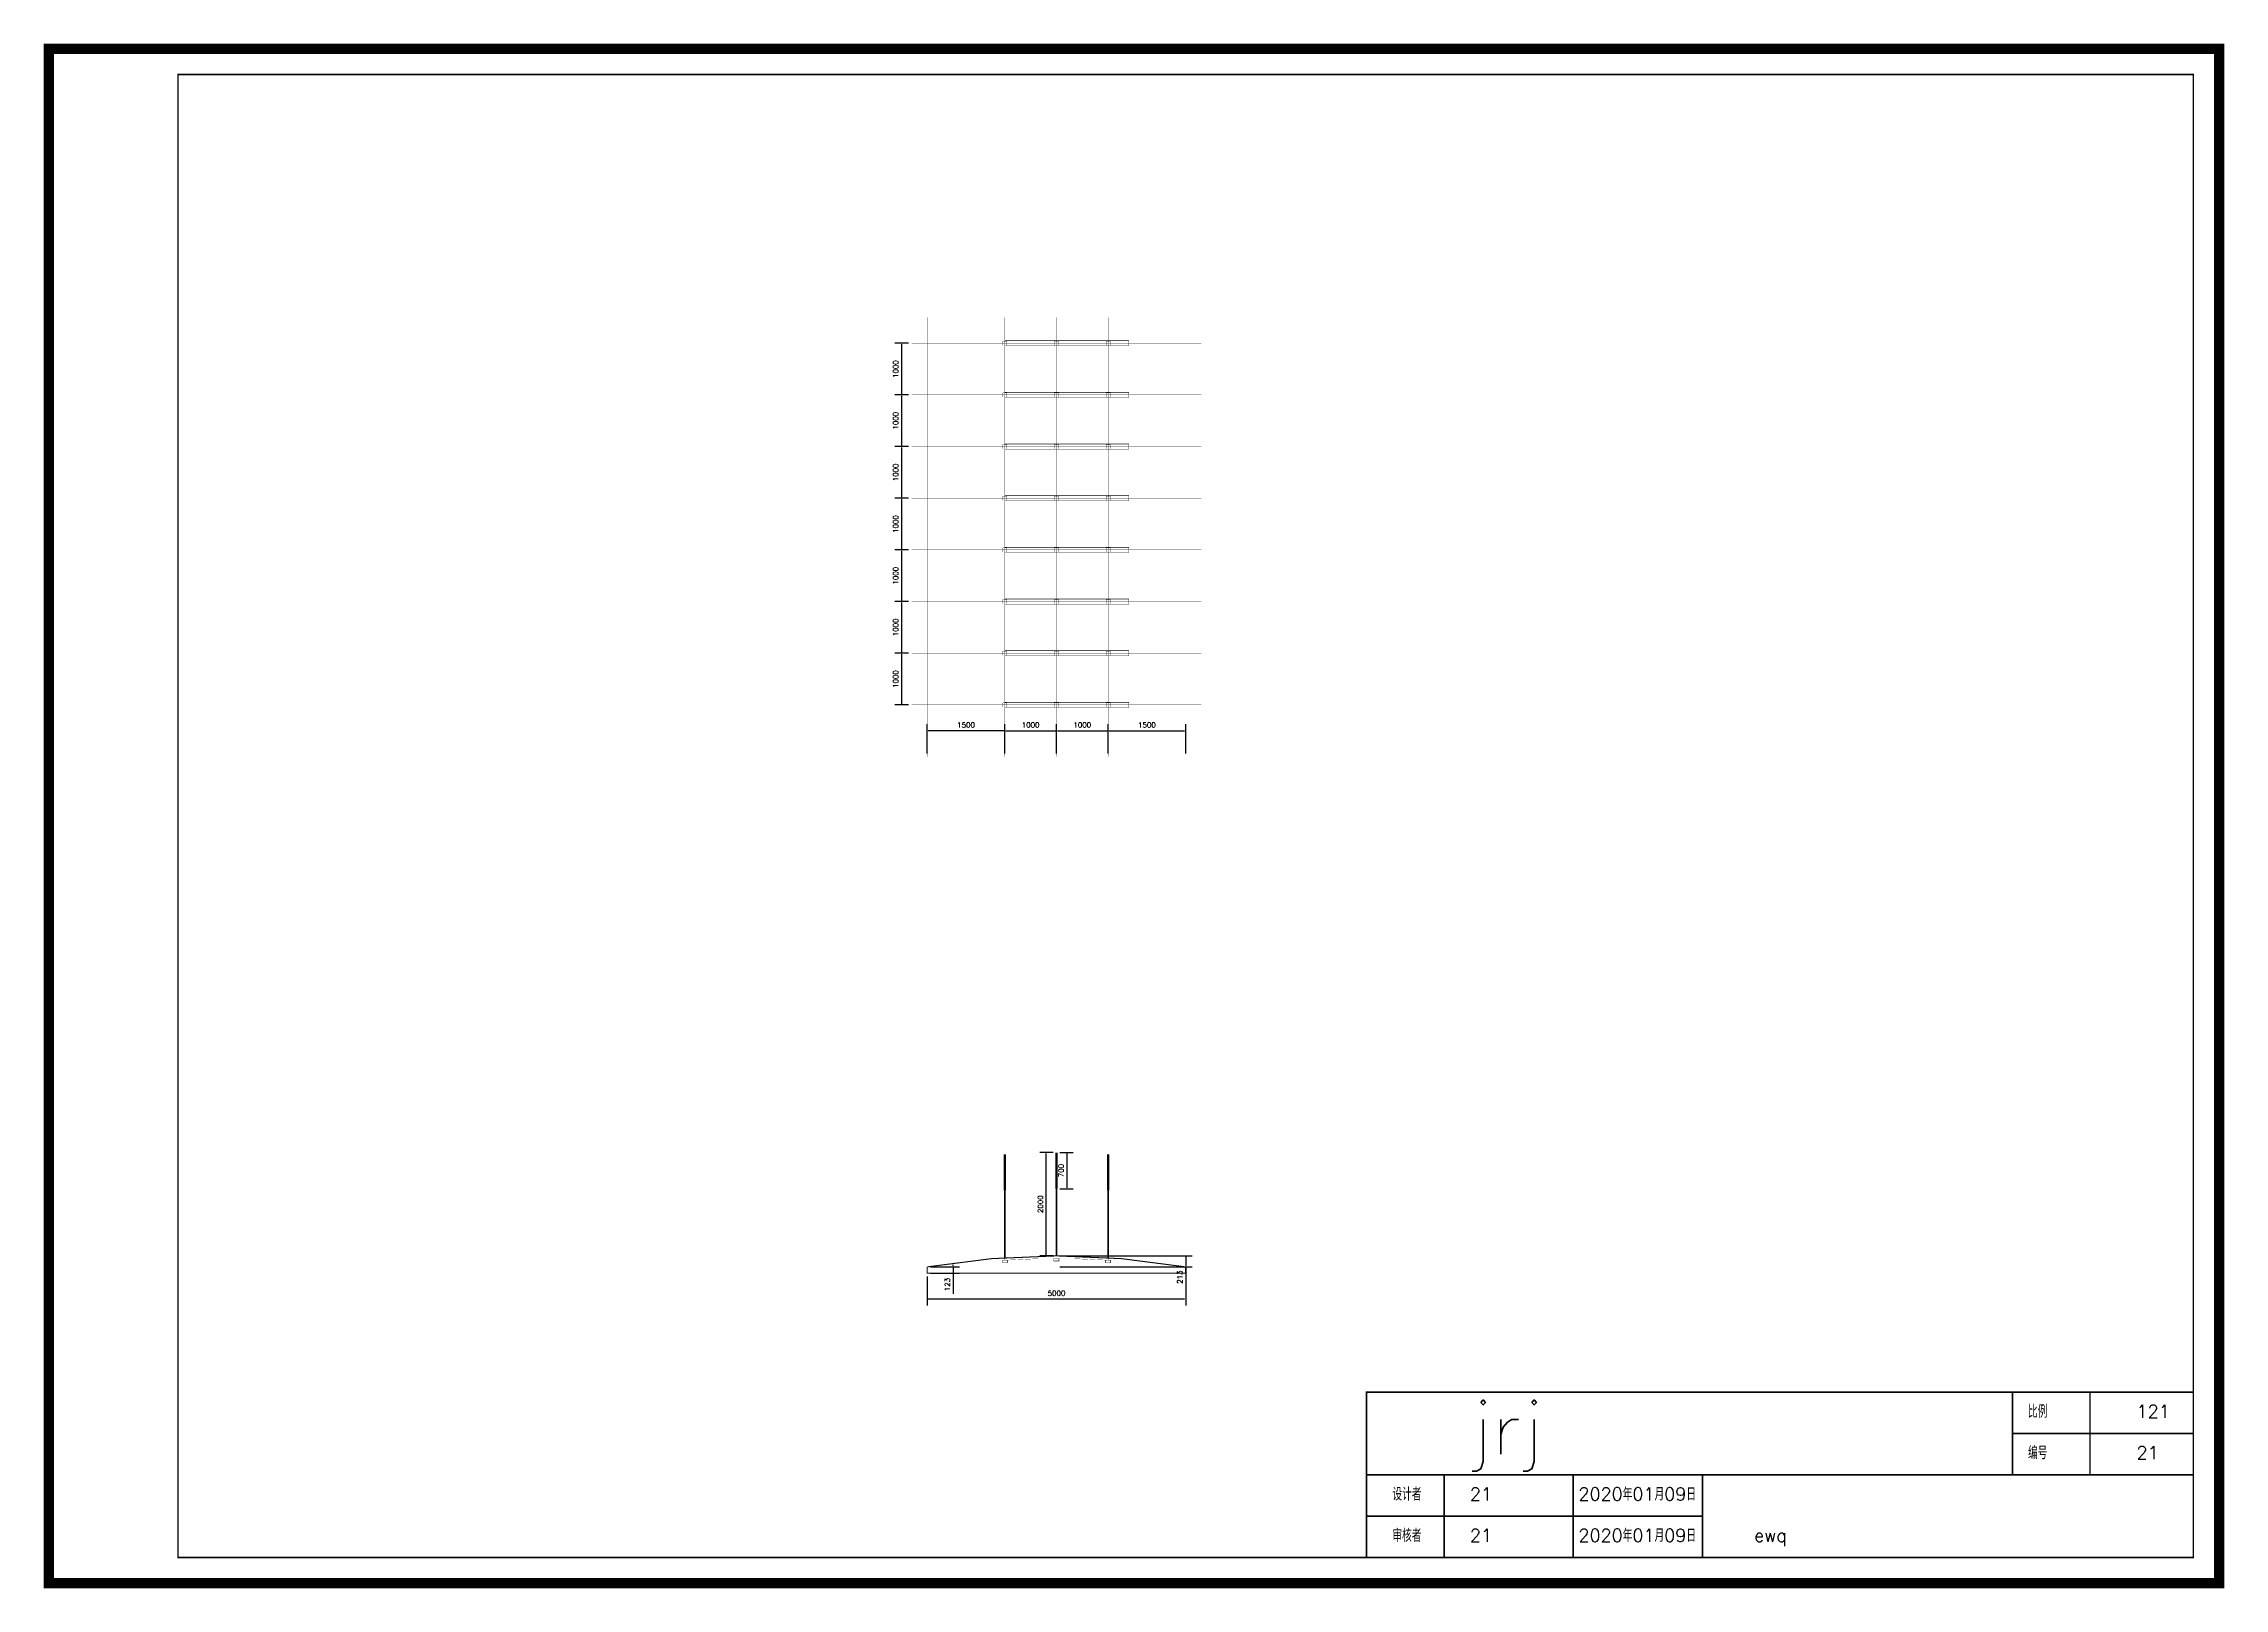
# Model space of a CAD drawing. Header units: millimetres. Extents: x -1 to 421, y -1 to 298.
import ezdxf

# ---------------------------------------------------------------- set-up
doc = ezdxf.new("R2010")
doc.units = ezdxf.units.MM
doc.styles.get("Standard").update_dxf_attribs({"font": 'txt', "bigfont": 'gbcbig.shx'})
doc.dimstyles.new('ISO-25', dxfattribs={"dimtxt": 2.5, "dimasz": 2.5, "dimexe": 1.25, "dimexo": 0.625, "dimtad": 1, "dimtxsty": 'Standard', "dimcen": 2.5, "dimadec": 0, "dimazin": 0, "dimtfac": 1, "dimtmove": 0, "dimatfit": 3, "dimfxl": 1, "dimarcsym": 0})

# ---------------------------------------------------------------- blocks, each defined once
blk = doc.blocks.new('*D1')
at = {"color": 0, "lineweight": -2, "transparency": 16777216}
for p, q in [((170.63, 61.23), (176.25, 61.23)), ((170.63, 60), (176.25, 60)), ((175, 61.43), (175, 61.63)), ((175, 61.23), (175, 60)), ((175, 59.8), (175, 56.02))]:
    blk.add_line(p, q, dxfattribs=at)
at = {"color": 0, "transparency": 16777216}
for points in [[(174.97, 61.43), (175.03, 61.43), (175, 61.23)], [(174.97, 59.8), (175.03, 59.8), (175, 60)]]:
    blk.add_solid(points, dxfattribs=at)
at = {"layer": 'Defpoints', "color": 0, "transparency": 16777216}
for p in [(170, 61.23), (170, 60), (175, 60)]:
    blk.add_point(p, dxfattribs=at)
at = {"color": 0, "transparency": 16777216, "insert": (173.88, 57.81), "char_height": 1, "attachment_point": 5, "rotation": 90}
blk.add_mtext('123', dxfattribs=at)
blk = doc.blocks.new('*D2')
at = {"color": 0, "lineweight": -2, "transparency": 16777216}
for p, q in [((170, 59.38), (170, 53.75)), ((220, 59.38), (220, 53.75)), ((219.8, 55), (170.2, 55))]:
    blk.add_line(p, q, dxfattribs=at)
at = {"color": 0, "transparency": 16777216}
for points in [[(170.2, 55.03), (170.2, 54.97), (170, 55)], [(219.8, 55.03), (219.8, 54.97), (220, 55)]]:
    blk.add_solid(points, dxfattribs=at)
at = {"layer": 'Defpoints', "color": 0, "transparency": 16777216}
for p in [(170, 60), (220, 60), (170, 55)]:
    blk.add_point(p, dxfattribs=at)
at = {"color": 0, "transparency": 16777216, "insert": (195, 56.12), "char_height": 1, "attachment_point": 5}
blk.add_mtext('5000', dxfattribs=at)
blk = doc.blocks.new('*D3')
at = {"color": 0, "lineweight": -2, "transparency": 16777216}
for p, q in [((195.63, 63.36), (221.25, 63.36)), ((195.63, 61.23), (221.25, 61.23)), ((220, 63.16), (220, 61.43)), ((220, 61.23), (220, 57.45))]:
    blk.add_line(p, q, dxfattribs=at)
at = {"color": 0, "transparency": 16777216}
for points in [[(219.97, 63.16), (220.03, 63.16), (220, 63.36)], [(219.97, 61.43), (220.03, 61.43), (220, 61.23)]]:
    blk.add_solid(points, dxfattribs=at)
at = {"layer": 'Defpoints', "color": 0, "transparency": 16777216}
for p in [(195, 63.36), (195, 61.23), (220, 61.23)]:
    blk.add_point(p, dxfattribs=at)
at = {"color": 0, "transparency": 16777216, "insert": (218.88, 59.24), "char_height": 1, "attachment_point": 5, "rotation": 90}
blk.add_mtext('213', dxfattribs=at)
blk = doc.blocks.new('*D4')
at = {"color": 0, "lineweight": -2, "transparency": 16777216}
for p, q in [((194.38, 83.36), (191.75, 83.36)), ((193, 63.56), (193, 83.16)), ((194.38, 63.36), (191.75, 63.36))]:
    blk.add_line(p, q, dxfattribs=at)
at = {"color": 0, "transparency": 16777216}
for points in [[(192.97, 83.16), (193.03, 83.16), (193, 83.36)], [(192.97, 63.56), (193.03, 63.56), (193, 63.36)]]:
    blk.add_solid(points, dxfattribs=at)
at = {"layer": 'Defpoints', "color": 0, "transparency": 16777216}
for p in [(193, 83.36), (195, 83.36), (195, 63.36)]:
    blk.add_point(p, dxfattribs=at)
at = {"color": 0, "transparency": 16777216, "insert": (191.88, 73.36), "char_height": 1, "attachment_point": 5, "rotation": 90}
blk.add_mtext('2000', dxfattribs=at)
blk = doc.blocks.new('*D5')
at = {"color": 0, "lineweight": -2, "transparency": 16777216}
for p, q in [((195.63, 83.36), (198.25, 83.36)), ((197, 83.16), (197, 76.56)), ((195.63, 76.36), (198.25, 76.36))]:
    blk.add_line(p, q, dxfattribs=at)
at = {"color": 0, "transparency": 16777216}
for points in [[(196.97, 83.16), (197.03, 83.16), (197, 83.36)], [(196.97, 76.56), (197.03, 76.56), (197, 76.36)]]:
    blk.add_solid(points, dxfattribs=at)
at = {"layer": 'Defpoints', "color": 0, "transparency": 16777216}
for p in [(195, 83.36), (195, 76.36), (197, 76.36)]:
    blk.add_point(p, dxfattribs=at)
at = {"color": 0, "transparency": 16777216, "insert": (195.88, 79.86), "char_height": 1, "attachment_point": 5, "rotation": 90}
blk.add_mtext('700', dxfattribs=at)
blk = doc.blocks.new('*D6')
at = {"color": 0, "lineweight": -2, "transparency": 16777216}
for p, q in [((166.38, 180), (163.75, 180)), ((165, 179.8), (165, 170.2)), ((166.38, 170), (163.75, 170))]:
    blk.add_line(p, q, dxfattribs=at)
at = {"color": 0, "transparency": 16777216}
for points in [[(164.97, 179.8), (165.03, 179.8), (165, 180)], [(164.97, 170.2), (165.03, 170.2), (165, 170)]]:
    blk.add_solid(points, dxfattribs=at)
at = {"layer": 'Defpoints', "color": 0, "transparency": 16777216}
for p in [(167, 180), (165, 170), (167, 170)]:
    blk.add_point(p, dxfattribs=at)
at = {"color": 0, "transparency": 16777216, "insert": (163.88, 175), "char_height": 1, "attachment_point": 5, "rotation": 90}
blk.add_mtext('1000', dxfattribs=at)
blk = doc.blocks.new('*D7')
at = {"color": 0, "lineweight": -2, "transparency": 16777216}
for p, q in [((166.38, 190), (163.75, 190)), ((165, 189.8), (165, 180.2)), ((166.38, 180), (163.75, 180))]:
    blk.add_line(p, q, dxfattribs=at)
at = {"color": 0, "transparency": 16777216}
for points in [[(164.97, 189.8), (165.03, 189.8), (165, 190)], [(164.97, 180.2), (165.03, 180.2), (165, 180)]]:
    blk.add_solid(points, dxfattribs=at)
at = {"layer": 'Defpoints', "color": 0, "transparency": 16777216}
for p in [(167, 190), (165, 180), (167, 180)]:
    blk.add_point(p, dxfattribs=at)
at = {"color": 0, "transparency": 16777216, "insert": (163.88, 185), "char_height": 1, "attachment_point": 5, "rotation": 90}
blk.add_mtext('1000', dxfattribs=at)
blk = doc.blocks.new('*D8')
at = {"color": 0, "lineweight": -2, "transparency": 16777216}
for p, q in [((166.38, 200), (163.75, 200)), ((165, 199.8), (165, 190.2)), ((166.38, 190), (163.75, 190))]:
    blk.add_line(p, q, dxfattribs=at)
at = {"color": 0, "transparency": 16777216}
for points in [[(164.97, 199.8), (165.03, 199.8), (165, 200)], [(164.97, 190.2), (165.03, 190.2), (165, 190)]]:
    blk.add_solid(points, dxfattribs=at)
at = {"layer": 'Defpoints', "color": 0, "transparency": 16777216}
for p in [(167, 200), (165, 190), (167, 190)]:
    blk.add_point(p, dxfattribs=at)
at = {"color": 0, "transparency": 16777216, "insert": (163.88, 195), "char_height": 1, "attachment_point": 5, "rotation": 90}
blk.add_mtext('1000', dxfattribs=at)
blk = doc.blocks.new('*D9')
at = {"color": 0, "lineweight": -2, "transparency": 16777216}
for p, q in [((166.38, 210), (163.75, 210)), ((165, 209.8), (165, 200.2)), ((166.38, 200), (163.75, 200))]:
    blk.add_line(p, q, dxfattribs=at)
at = {"color": 0, "transparency": 16777216}
for points in [[(164.97, 209.8), (165.03, 209.8), (165, 210)], [(164.97, 200.2), (165.03, 200.2), (165, 200)]]:
    blk.add_solid(points, dxfattribs=at)
at = {"layer": 'Defpoints', "color": 0, "transparency": 16777216}
for p in [(167, 210), (165, 200), (167, 200)]:
    blk.add_point(p, dxfattribs=at)
at = {"color": 0, "transparency": 16777216, "insert": (163.88, 205), "char_height": 1, "attachment_point": 5, "rotation": 90}
blk.add_mtext('1000', dxfattribs=at)
blk = doc.blocks.new('*D10')
at = {"color": 0, "lineweight": -2, "transparency": 16777216}
for p, q in [((166.38, 220), (163.75, 220)), ((165, 219.8), (165, 210.2)), ((166.38, 210), (163.75, 210))]:
    blk.add_line(p, q, dxfattribs=at)
at = {"color": 0, "transparency": 16777216}
for points in [[(164.97, 219.8), (165.03, 219.8), (165, 220)], [(164.97, 210.2), (165.03, 210.2), (165, 210)]]:
    blk.add_solid(points, dxfattribs=at)
at = {"layer": 'Defpoints', "color": 0, "transparency": 16777216}
for p in [(167, 220), (165, 210), (167, 210)]:
    blk.add_point(p, dxfattribs=at)
at = {"color": 0, "transparency": 16777216, "insert": (163.88, 215), "char_height": 1, "attachment_point": 5, "rotation": 90}
blk.add_mtext('1000', dxfattribs=at)
blk = doc.blocks.new('*D11')
at = {"color": 0, "lineweight": -2, "transparency": 16777216}
for p, q in [((166.38, 230), (163.75, 230)), ((165, 229.8), (165, 220.2)), ((166.38, 220), (163.75, 220))]:
    blk.add_line(p, q, dxfattribs=at)
at = {"color": 0, "transparency": 16777216}
for points in [[(164.97, 229.8), (165.03, 229.8), (165, 230)], [(164.97, 220.2), (165.03, 220.2), (165, 220)]]:
    blk.add_solid(points, dxfattribs=at)
at = {"layer": 'Defpoints', "color": 0, "transparency": 16777216}
for p in [(167, 230), (165, 220), (167, 220)]:
    blk.add_point(p, dxfattribs=at)
at = {"color": 0, "transparency": 16777216, "insert": (163.88, 225), "char_height": 1, "attachment_point": 5, "rotation": 90}
blk.add_mtext('1000', dxfattribs=at)
blk = doc.blocks.new('*D12')
at = {"color": 0, "lineweight": -2, "transparency": 16777216}
for p, q in [((166.38, 240), (163.75, 240)), ((165, 239.8), (165, 230.2)), ((166.38, 230), (163.75, 230))]:
    blk.add_line(p, q, dxfattribs=at)
at = {"color": 0, "transparency": 16777216}
for points in [[(164.97, 239.8), (165.03, 239.8), (165, 240)], [(164.97, 230.2), (165.03, 230.2), (165, 230)]]:
    blk.add_solid(points, dxfattribs=at)
at = {"layer": 'Defpoints', "color": 0, "transparency": 16777216}
for p in [(167, 240), (165, 230), (167, 230)]:
    blk.add_point(p, dxfattribs=at)
at = {"color": 0, "transparency": 16777216, "insert": (163.88, 235), "char_height": 1, "attachment_point": 5, "rotation": 90}
blk.add_mtext('1000', dxfattribs=at)
blk = doc.blocks.new('*D13')
at = {"color": 0, "lineweight": -2, "transparency": 16777216}
for p, q in [((195, 160.62), (195, 166.25)), ((195.2, 165), (204.8, 165)), ((205, 160.62), (205, 166.25))]:
    blk.add_line(p, q, dxfattribs=at)
at = {"color": 0, "transparency": 16777216}
for points in [[(195.2, 165.03), (195.2, 164.97), (195, 165)], [(204.8, 165.03), (204.8, 164.97), (205, 165)]]:
    blk.add_solid(points, dxfattribs=at)
at = {"layer": 'Defpoints', "color": 0, "transparency": 16777216}
for p in [(205, 165), (195, 160), (205, 160)]:
    blk.add_point(p, dxfattribs=at)
at = {"color": 0, "transparency": 16777216, "insert": (200, 166.12), "char_height": 1, "attachment_point": 5}
blk.add_mtext('1000', dxfattribs=at)
blk = doc.blocks.new('*D14')
at = {"color": 0, "lineweight": -2, "transparency": 16777216}
for p, q in [((185, 160.62), (185, 166.25)), ((185.2, 165), (194.8, 165)), ((195, 160.62), (195, 166.25))]:
    blk.add_line(p, q, dxfattribs=at)
at = {"color": 0, "transparency": 16777216}
for points in [[(185.2, 165.03), (185.2, 164.97), (185, 165)], [(194.8, 165.03), (194.8, 164.97), (195, 165)]]:
    blk.add_solid(points, dxfattribs=at)
at = {"layer": 'Defpoints', "color": 0, "transparency": 16777216}
for p in [(195, 165), (185, 160), (195, 160)]:
    blk.add_point(p, dxfattribs=at)
at = {"color": 0, "transparency": 16777216, "insert": (190, 166.12), "char_height": 1, "attachment_point": 5}
blk.add_mtext('1000', dxfattribs=at)
blk = doc.blocks.new('*D15')
at = {"color": 0, "lineweight": -2, "transparency": 16777216}
for p, q in [((170, 160.62), (170, 166.25)), ((184.8, 165), (170.2, 165)), ((185, 160.62), (185, 166.25))]:
    blk.add_line(p, q, dxfattribs=at)
at = {"color": 0, "transparency": 16777216}
for points in [[(170.2, 165.03), (170.2, 164.97), (170, 165)], [(184.8, 165.03), (184.8, 164.97), (185, 165)]]:
    blk.add_solid(points, dxfattribs=at)
at = {"layer": 'Defpoints', "color": 0, "transparency": 16777216}
for p in [(170, 165), (170, 160), (185, 160)]:
    blk.add_point(p, dxfattribs=at)
at = {"color": 0, "transparency": 16777216, "insert": (177.5, 166.12), "char_height": 1, "attachment_point": 5}
blk.add_mtext('1500', dxfattribs=at)
blk = doc.blocks.new('*D16')
at = {"color": 0, "lineweight": -2, "transparency": 16777216}
for p, q in [((205, 160.62), (205, 166.25)), ((205.2, 165), (219.8, 165)), ((220, 160.62), (220, 166.25))]:
    blk.add_line(p, q, dxfattribs=at)
at = {"color": 0, "transparency": 16777216}
for points in [[(205.2, 165.03), (205.2, 164.97), (205, 165)], [(219.8, 165.03), (219.8, 164.97), (220, 165)]]:
    blk.add_solid(points, dxfattribs=at)
at = {"layer": 'Defpoints', "color": 0, "transparency": 16777216}
for p in [(220, 165), (205, 160), (220, 160)]:
    blk.add_point(p, dxfattribs=at)
at = {"color": 0, "transparency": 16777216, "insert": (212.5, 166.12), "char_height": 1, "attachment_point": 5}
blk.add_mtext('1500', dxfattribs=at)

msp = doc.modelspace()

# ---------------------------------------------------------------- linework, layer by layer
for points in [[(0, 0, 2, 2, 0), (420, 0, 2, 2, 0), (420, 297, 2, 2, 0), (0, 297, 2, 2, 0)], [(25, 5, 0.3, 0.3, 0), (415, 5, 0.3, 0.3, 0), (415, 292, 0.3, 0.3, 0), (25, 292, 0.3, 0.3, 0)], [(184.6, 239.6, 0.05, 0.05, 0), (185.4, 239.6, 0.05, 0.05, 0), (185.4, 240.4, 0.05, 0.05, 0), (184.6, 240.4, 0.05, 0.05, 0)], [(185, 239.5, 0.07, 0.07, 0), (209, 239.5, 0.07, 0.07, 0), (209, 240.5, 0.07, 0.07, 0), (185, 240.5, 0.07, 0.07, 0)], [(194.6, 239.6, 0.05, 0.05, 0), (195.4, 239.6, 0.05, 0.05, 0), (195.4, 240.4, 0.05, 0.05, 0), (194.6, 240.4, 0.05, 0.05, 0)], [(204.6, 239.6, 0.05, 0.05, 0), (205.4, 239.6, 0.05, 0.05, 0), (205.4, 240.4, 0.05, 0.05, 0), (204.6, 240.4, 0.05, 0.05, 0)], [(184.6, 229.6, 0.05, 0.05, 0), (185.4, 229.6, 0.05, 0.05, 0), (185.4, 230.4, 0.05, 0.05, 0), (184.6, 230.4, 0.05, 0.05, 0)], [(185, 229.5, 0.07, 0.07, 0), (209, 229.5, 0.07, 0.07, 0), (209, 230.5, 0.07, 0.07, 0), (185, 230.5, 0.07, 0.07, 0)], [(194.6, 229.6, 0.05, 0.05, 0), (195.4, 229.6, 0.05, 0.05, 0), (195.4, 230.4, 0.05, 0.05, 0), (194.6, 230.4, 0.05, 0.05, 0)], [(204.6, 229.6, 0.05, 0.05, 0), (205.4, 229.6, 0.05, 0.05, 0), (205.4, 230.4, 0.05, 0.05, 0), (204.6, 230.4, 0.05, 0.05, 0)], [(184.6, 219.6, 0.05, 0.05, 0), (185.4, 219.6, 0.05, 0.05, 0), (185.4, 220.4, 0.05, 0.05, 0), (184.6, 220.4, 0.05, 0.05, 0)], [(185, 219.5, 0.07, 0.07, 0), (209, 219.5, 0.07, 0.07, 0), (209, 220.5, 0.07, 0.07, 0), (185, 220.5, 0.07, 0.07, 0)], [(194.6, 219.6, 0.05, 0.05, 0), (195.4, 219.6, 0.05, 0.05, 0), (195.4, 220.4, 0.05, 0.05, 0), (194.6, 220.4, 0.05, 0.05, 0)], [(204.6, 219.6, 0.05, 0.05, 0), (205.4, 219.6, 0.05, 0.05, 0), (205.4, 220.4, 0.05, 0.05, 0), (204.6, 220.4, 0.05, 0.05, 0)], [(184.6, 209.6, 0.05, 0.05, 0), (185.4, 209.6, 0.05, 0.05, 0), (185.4, 210.4, 0.05, 0.05, 0), (184.6, 210.4, 0.05, 0.05, 0)], [(185, 209.5, 0.07, 0.07, 0), (209, 209.5, 0.07, 0.07, 0), (209, 210.5, 0.07, 0.07, 0), (185, 210.5, 0.07, 0.07, 0)], [(194.6, 209.6, 0.05, 0.05, 0), (195.4, 209.6, 0.05, 0.05, 0), (195.4, 210.4, 0.05, 0.05, 0), (194.6, 210.4, 0.05, 0.05, 0)], [(204.6, 209.6, 0.05, 0.05, 0), (205.4, 209.6, 0.05, 0.05, 0), (205.4, 210.4, 0.05, 0.05, 0), (204.6, 210.4, 0.05, 0.05, 0)], [(184.6, 199.6, 0.05, 0.05, 0), (185.4, 199.6, 0.05, 0.05, 0), (185.4, 200.4, 0.05, 0.05, 0), (184.6, 200.4, 0.05, 0.05, 0)], [(185, 199.5, 0.07, 0.07, 0), (209, 199.5, 0.07, 0.07, 0), (209, 200.5, 0.07, 0.07, 0), (185, 200.5, 0.07, 0.07, 0)], [(194.6, 199.6, 0.05, 0.05, 0), (195.4, 199.6, 0.05, 0.05, 0), (195.4, 200.4, 0.05, 0.05, 0), (194.6, 200.4, 0.05, 0.05, 0)], [(204.6, 199.6, 0.05, 0.05, 0), (205.4, 199.6, 0.05, 0.05, 0), (205.4, 200.4, 0.05, 0.05, 0), (204.6, 200.4, 0.05, 0.05, 0)], [(184.6, 189.6, 0.05, 0.05, 0), (185.4, 189.6, 0.05, 0.05, 0), (185.4, 190.4, 0.05, 0.05, 0), (184.6, 190.4, 0.05, 0.05, 0)], [(185, 189.5, 0.07, 0.07, 0), (209, 189.5, 0.07, 0.07, 0), (209, 190.5, 0.07, 0.07, 0), (185, 190.5, 0.07, 0.07, 0)], [(194.6, 189.6, 0.05, 0.05, 0), (195.4, 189.6, 0.05, 0.05, 0), (195.4, 190.4, 0.05, 0.05, 0), (194.6, 190.4, 0.05, 0.05, 0)], [(204.6, 189.6, 0.05, 0.05, 0), (205.4, 189.6, 0.05, 0.05, 0), (205.4, 190.4, 0.05, 0.05, 0), (204.6, 190.4, 0.05, 0.05, 0)], [(184.6, 179.6, 0.05, 0.05, 0), (185.4, 179.6, 0.05, 0.05, 0), (185.4, 180.4, 0.05, 0.05, 0), (184.6, 180.4, 0.05, 0.05, 0)], [(185, 179.5, 0.07, 0.07, 0), (209, 179.5, 0.07, 0.07, 0), (209, 180.5, 0.07, 0.07, 0), (185, 180.5, 0.07, 0.07, 0)], [(194.6, 179.6, 0.05, 0.05, 0), (195.4, 179.6, 0.05, 0.05, 0), (195.4, 180.4, 0.05, 0.05, 0), (194.6, 180.4, 0.05, 0.05, 0)], [(204.6, 179.6, 0.05, 0.05, 0), (205.4, 179.6, 0.05, 0.05, 0), (205.4, 180.4, 0.05, 0.05, 0), (204.6, 180.4, 0.05, 0.05, 0)], [(184.6, 169.6, 0.05, 0.05, 0), (185.4, 169.6, 0.05, 0.05, 0), (185.4, 170.4, 0.05, 0.05, 0), (184.6, 170.4, 0.05, 0.05, 0)], [(185, 169.5, 0.07, 0.07, 0), (209, 169.5, 0.07, 0.07, 0), (209, 170.5, 0.07, 0.07, 0), (185, 170.5, 0.07, 0.07, 0)], [(194.6, 169.6, 0.05, 0.05, 0), (195.4, 169.6, 0.05, 0.05, 0), (195.4, 170.4, 0.05, 0.05, 0), (194.6, 170.4, 0.05, 0.05, 0)], [(204.6, 169.6, 0.05, 0.05, 0), (205.4, 169.6, 0.05, 0.05, 0), (205.4, 170.4, 0.05, 0.05, 0), (204.6, 170.4, 0.05, 0.05, 0)], [(184.5, 62.021, 0.1, 0.1, 0), (185.5, 62.021, 0.1, 0.1, 0), (185.5, 62.521, 0.1, 0.1, 0), (184.5, 62.521, 0.1, 0.1, 0)], [(194.5, 62.36, 0.1, 0.1, 0), (195.5, 62.36, 0.1, 0.1, 0), (195.5, 62.86, 0.1, 0.1, 0), (194.5, 62.86, 0.1, 0.1, 0)], [(204.5, 62.021, 0.1, 0.1, 0), (205.5, 62.021, 0.1, 0.1, 0), (205.5, 62.521, 0.1, 0.1, 0), (204.5, 62.521, 0.1, 0.1, 0)], [(255, 5, 0.3, 0.3, 0), (415, 5, 0.3, 0.3, 0), (415, 37, 0.3, 0.3, 0), (255, 37, 0.3, 0.3, 0)]]:
    msp.add_lwpolyline(points, format="xyseb", close=True)
for points in [[(170, 160, 0.05, 0.05, 0), (170, 245, 0.05, 0.05, 0)], [(185, 160, 0.05, 0.05, 0), (185, 245, 0.05, 0.05, 0)], [(195, 160, 0.05, 0.05, 0), (195, 245, 0.05, 0.05, 0)], [(205, 160, 0.05, 0.05, 0), (205, 245, 0.05, 0.05, 0)], [(220, 160, 0.05, 0.05, 0), (220, 245, 0.05, 0.05, 0)], [(167, 240, 0.05, 0.05, 0), (223, 240, 0.05, 0.05, 0)], [(167, 230, 0.05, 0.05, 0), (223, 230, 0.05, 0.05, 0)], [(167, 220, 0.05, 0.05, 0), (223, 220, 0.05, 0.05, 0)], [(167, 210, 0.05, 0.05, 0), (223, 210, 0.05, 0.05, 0)], [(167, 200, 0.05, 0.05, 0), (223, 200, 0.05, 0.05, 0)], [(167, 190, 0.05, 0.05, 0), (223, 190, 0.05, 0.05, 0)], [(167, 180, 0.05, 0.05, 0), (223, 180, 0.05, 0.05, 0)], [(167, 170, 0.05, 0.05, 0), (223, 170, 0.05, 0.05, 0)], [(185, 83.021, 0.5, 0.5, 0), (185, 76.021, 0.5, 0.5, 0)], [(185, 63.021, 0.3, 0.3, 0), (185, 83.021, 0.3, 0.3, 0)], [(195, 83.36, 0.5, 0.5, 0), (195, 76.36, 0.5, 0.5, 0)], [(195, 63.36, 0.3, 0.3, 0), (195, 83.36, 0.3, 0.3, 0)], [(205, 83.021, 0.5, 0.5, 0), (205, 76.021, 0.5, 0.5, 0)], [(205, 63.021, 0.3, 0.3, 0), (205, 83.021, 0.3, 0.3, 0)], [(220, 61.23, 0.2, 0.2, 0.0852), (170, 61.23, 0.2, 0.2, 0)], [(170, 61.23, 0.2, 0.2, 0), (170, 60, 0.2, 0.2, 0), (220, 60, 0.2, 0.2, 0), (220, 61.23, 0.2, 0.2, 0)], [(185, 62.521, 0.1, 0.1, 0), (185, 63.021, 0.1, 0.1, 0)], [(205, 62.521, 0.05, 0.05, 0.0338732), (185, 62.521, 0.05, 0.05, 0)], [(205, 62.521, 0.1, 0.1, 0), (205, 63.021, 0.1, 0.1, 0)], [(380, 21, 0.3, 0.3, 0), (380, 37, 0.3, 0.3, 0)], [(395, 21, 0.3, 0.3, 0), (395, 37, 0.3, 0.3, 0)], [(380, 29, 0.3, 0.3, 0), (415, 29, 0.3, 0.3, 0)], [(255, 21, 0.3, 0.3, 0), (415, 21, 0.3, 0.3, 0)], [(270, 5, 0.3, 0.3, 0), (270, 21, 0.3, 0.3, 0)], [(295, 5, 0.3, 0.3, 0), (295, 21, 0.3, 0.3, 0)], [(320, 5, 0.3, 0.3, 0), (320, 21, 0.3, 0.3, 0)], [(255, 13, 0.3, 0.3, 0), (320, 13, 0.3, 0.3, 0)]]:
    msp.add_lwpolyline(points, format="xyseb")

# ---------------------------------------------------------------- texts
for s, height, p in [('jrj', 10, (275, 25)), ('比例', 2.5, (383, 32)), ('121', 2.5, (404, 32)), ('编号', 2.5, (383, 24)), ('21', 2.5, (404, 24)), ('设计者', 2.5, (260, 16)), ('21', 2.5, (275, 16)), ('2020年01月09日', 2.5, (296, 16)), ('审核者', 2.5, (260, 8)), ('21', 2.5, (275, 8)), ('2020年01月09日', 2.5, (296, 8)), ('ewq', 2.5, (330, 8))]:
    msp.add_text(s, height=height).set_placement(p)

# ---------------------------------------------------------------- dimensions: what is measured, and where the dimension line sits
for p1, p2, distance, text, picture, middle in [((167, 240), (167, 230), -2, '1000', '*D12', (163.875, 235)), ((167, 230), (167, 220), -2, '1000', '*D11', (163.875, 225)), ((167, 220), (167, 210), -2, '1000', '*D10', (163.875, 215)), ((167, 210), (167, 200), -2, '1000', '*D9', (163.875, 205)), ((167, 200), (167, 190), -2, '1000', '*D8', (163.875, 195)), ((167, 190), (167, 180), -2, '1000', '*D7', (163.875, 185)), ((167, 180), (167, 170), -2, '1000', '*D6', (163.875, 175)), ((185, 160), (170, 160), -5, '1500', '*D15', (177.5, 166.125)), ((185, 160), (195, 160), 5, '1000', '*D14', (190, 166.125)), ((195, 160), (205, 160), 5, '1000', '*D13', (200, 166.125)), ((205, 160), (220, 160), 5, '1500', '*D16', (212.5, 166.125)), ((195, 63.36), (195, 83.36), 2, '2000', '*D4', (191.875, 73.36)), ((195, 83.36), (195, 76.36), 2, '700', '*D5', (195.875, 79.86)), ((195, 63.36), (195, 61.23), 25, '213', '*D3', (218.875, 59.238)), ((170, 61.23), (170, 60), 5, '123', '*D1', (173.875, 57.808)), ((220, 60), (170, 60), 5, '5000', '*D2', (195, 56.125))]:
    dim = msp.add_aligned_dim(p1=p1, p2=p2, distance=distance, text=text, dimstyle='ISO-25', override={"dimtxt": 1, "dimasz": 0.2})
    dim.commit()
    dim.dimension.update_dxf_attribs({"geometry": picture, "text_midpoint": middle})

doc.saveas('drawing.dxf')
